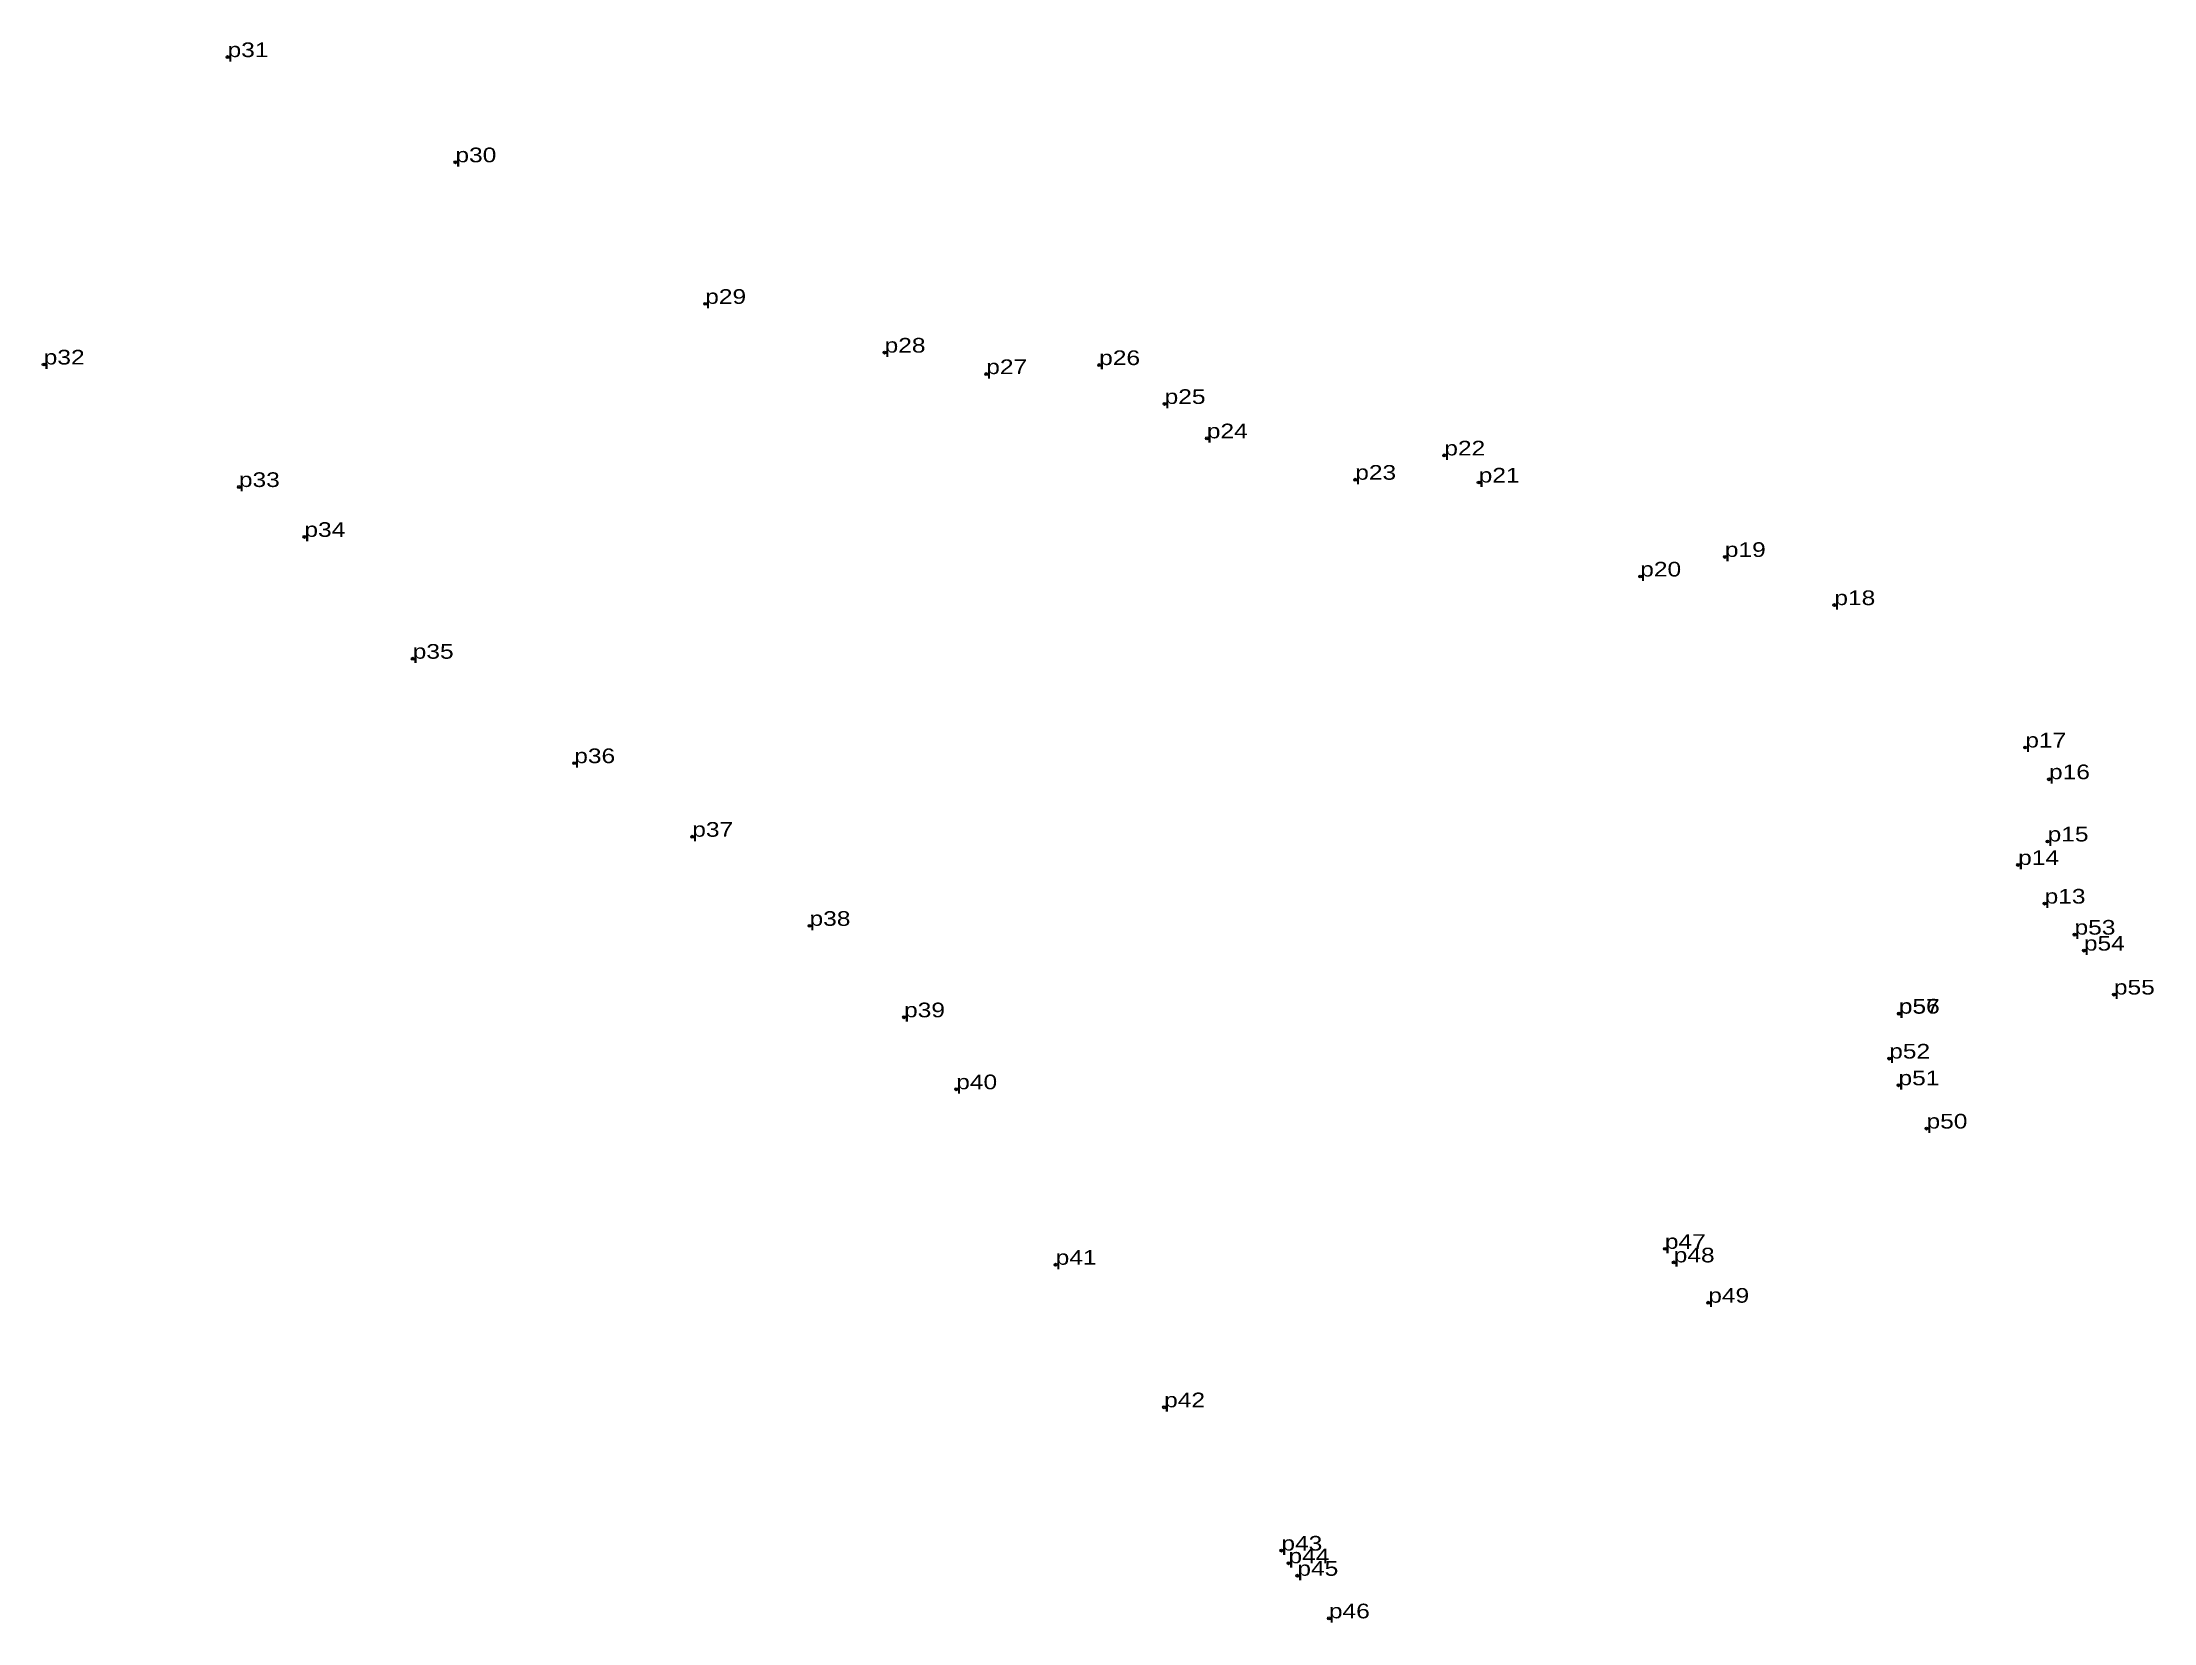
# Model space of a CAD drawing. Header units: metres. Extents: x 535508 to 550157, y 1830498 to 1839773.
# Drawn here: x 543934.7 to 544193.8, y 1830497.6 to 1830691.5 of the extents above; entities that cross this region are included whole.
import ezdxf

# ---------------------------------------------------------------- set-up
doc = ezdxf.new("R2010")
doc.units = ezdxf.units.M
doc.header["$LTSCALE"] = 0.72
doc.header["$PDMODE"] = 32
doc.header["$PDSIZE"] = 0.36
doc.layers.add('12', color=7, linetype='Continuous')
doc.layers.add('7', color=7, linetype='Continuous')

msp = doc.modelspace()

# ---------------------------------------------------------------- texts
at = {"layer": '12', "width": 1.25}
for s, p in [('p31', (543957.42, 1830689.64)), ('p30', (543985.38, 1830676.74)), ('p29', (544016.03, 1830659.37)), ('p28', (544038.04, 1830653.39)), ('p32', (543934.86, 1830651.93)), ('p27', (544050.51, 1830650.75)), ('p26', (544064.37, 1830651.86)), ('p25', (544072.4, 1830647.09)), ('p24', (544077.58, 1830642.87)), ('p22', (544106.72, 1830640.77)), ('p23', (544095.79, 1830637.79)), ('p21', (544110.94, 1830637.45)), ('p33', (543958.81, 1830636.9)), ('p34', (543966.85, 1830630.78)), ('p19', (544141.14, 1830628.32)), ('p20', (544130.76, 1830625.92)), ('p18', (544154.58, 1830622.41)), ('p35', (543980.14, 1830615.83)), ('p17', (544178.01, 1830604.94)), ('p36', (543999.96, 1830603.02)), ('p16', (544180.92, 1830601.05)), ('p37', (544014.44, 1830593.99)), ('p15', (544180.75, 1830593.41)), ('p14', (544177.13, 1830590.53)), ('p13', (544180.38, 1830585.79)), ('p38', (544028.83, 1830583.06)), ('p53', (544184.05, 1830581.98)), ('p54', (544185.2, 1830580.02)), ('p55', (544188.88, 1830574.63)), ('p39', (544040.43, 1830571.84)), ('p56', (544162.49, 1830572.3)), ('p57', (544162.49, 1830572.28)), ('p52', (544161.31, 1830566.78)), ('p40', (544046.83, 1830563.01)), ('p51', (544162.45, 1830563.5)), ('p50', (544165.89, 1830558.19)), ('p47', (544133.78, 1830543.43)), ('p48', (544134.87, 1830541.77)), ('p41', (544059.03, 1830541.48)), ('p49', (544139.11, 1830536.82)), ('p42', (544072.34, 1830523.99)), ('p43', (544086.73, 1830506.41)), ('p44', (544087.6, 1830504.86)), ('p45', (544088.69, 1830503.32)), ('p46', (544092.56, 1830498.1))]:
    msp.add_text(s, height=1.8, dxfattribs=at).set_placement(p)

# ---------------------------------------------------------------- linework, layer by layer
at = {"layer": '7'}
for p in [(543957.42, 1830689.64), (543985.38, 1830676.74), (544016.03, 1830659.37), (544038.04, 1830653.39), (543934.86, 1830651.93), (544050.51, 1830650.75), (544064.37, 1830651.86), (544072.4, 1830647.09), (544077.58, 1830642.87), (544106.72, 1830640.77), (543958.81, 1830636.9), (544095.79, 1830637.79), (544110.94, 1830637.45), (543966.85, 1830630.78), (544141.14, 1830628.32), (544130.76, 1830625.92), (544154.58, 1830622.41), (543980.14, 1830615.83), (543999.96, 1830603.02), (544178.01, 1830604.94), (544180.92, 1830601.05), (544014.44, 1830593.99), (544180.75, 1830593.41), (544177.13, 1830590.53), (544180.38, 1830585.79), (544028.83, 1830583.06), (544184.05, 1830581.98), (544185.2, 1830580.02), (544188.88, 1830574.63), (544040.43, 1830571.84), (544162.49, 1830572.3), (544162.49, 1830572.28), (544161.31, 1830566.78), (544046.83, 1830563.01), (544162.45, 1830563.5), (544165.89, 1830558.19), (544133.78, 1830543.43), (544059.03, 1830541.48), (544134.87, 1830541.77), (544139.11, 1830536.82), (544072.34, 1830523.99), (544086.73, 1830506.41), (544087.6, 1830504.86), (544088.69, 1830503.32), (544092.56, 1830498.1)]:
    msp.add_point(p, dxfattribs=at)

msp.set_redraw_order([(e.dxf.handle, doc.entitydb.next_handle()) for e in msp.query("TEXT MTEXT ATTDEF DIMENSION ARC_DIMENSION")])  # texts and dimensions are drawn at this point

doc.saveas('drawing.dxf')
